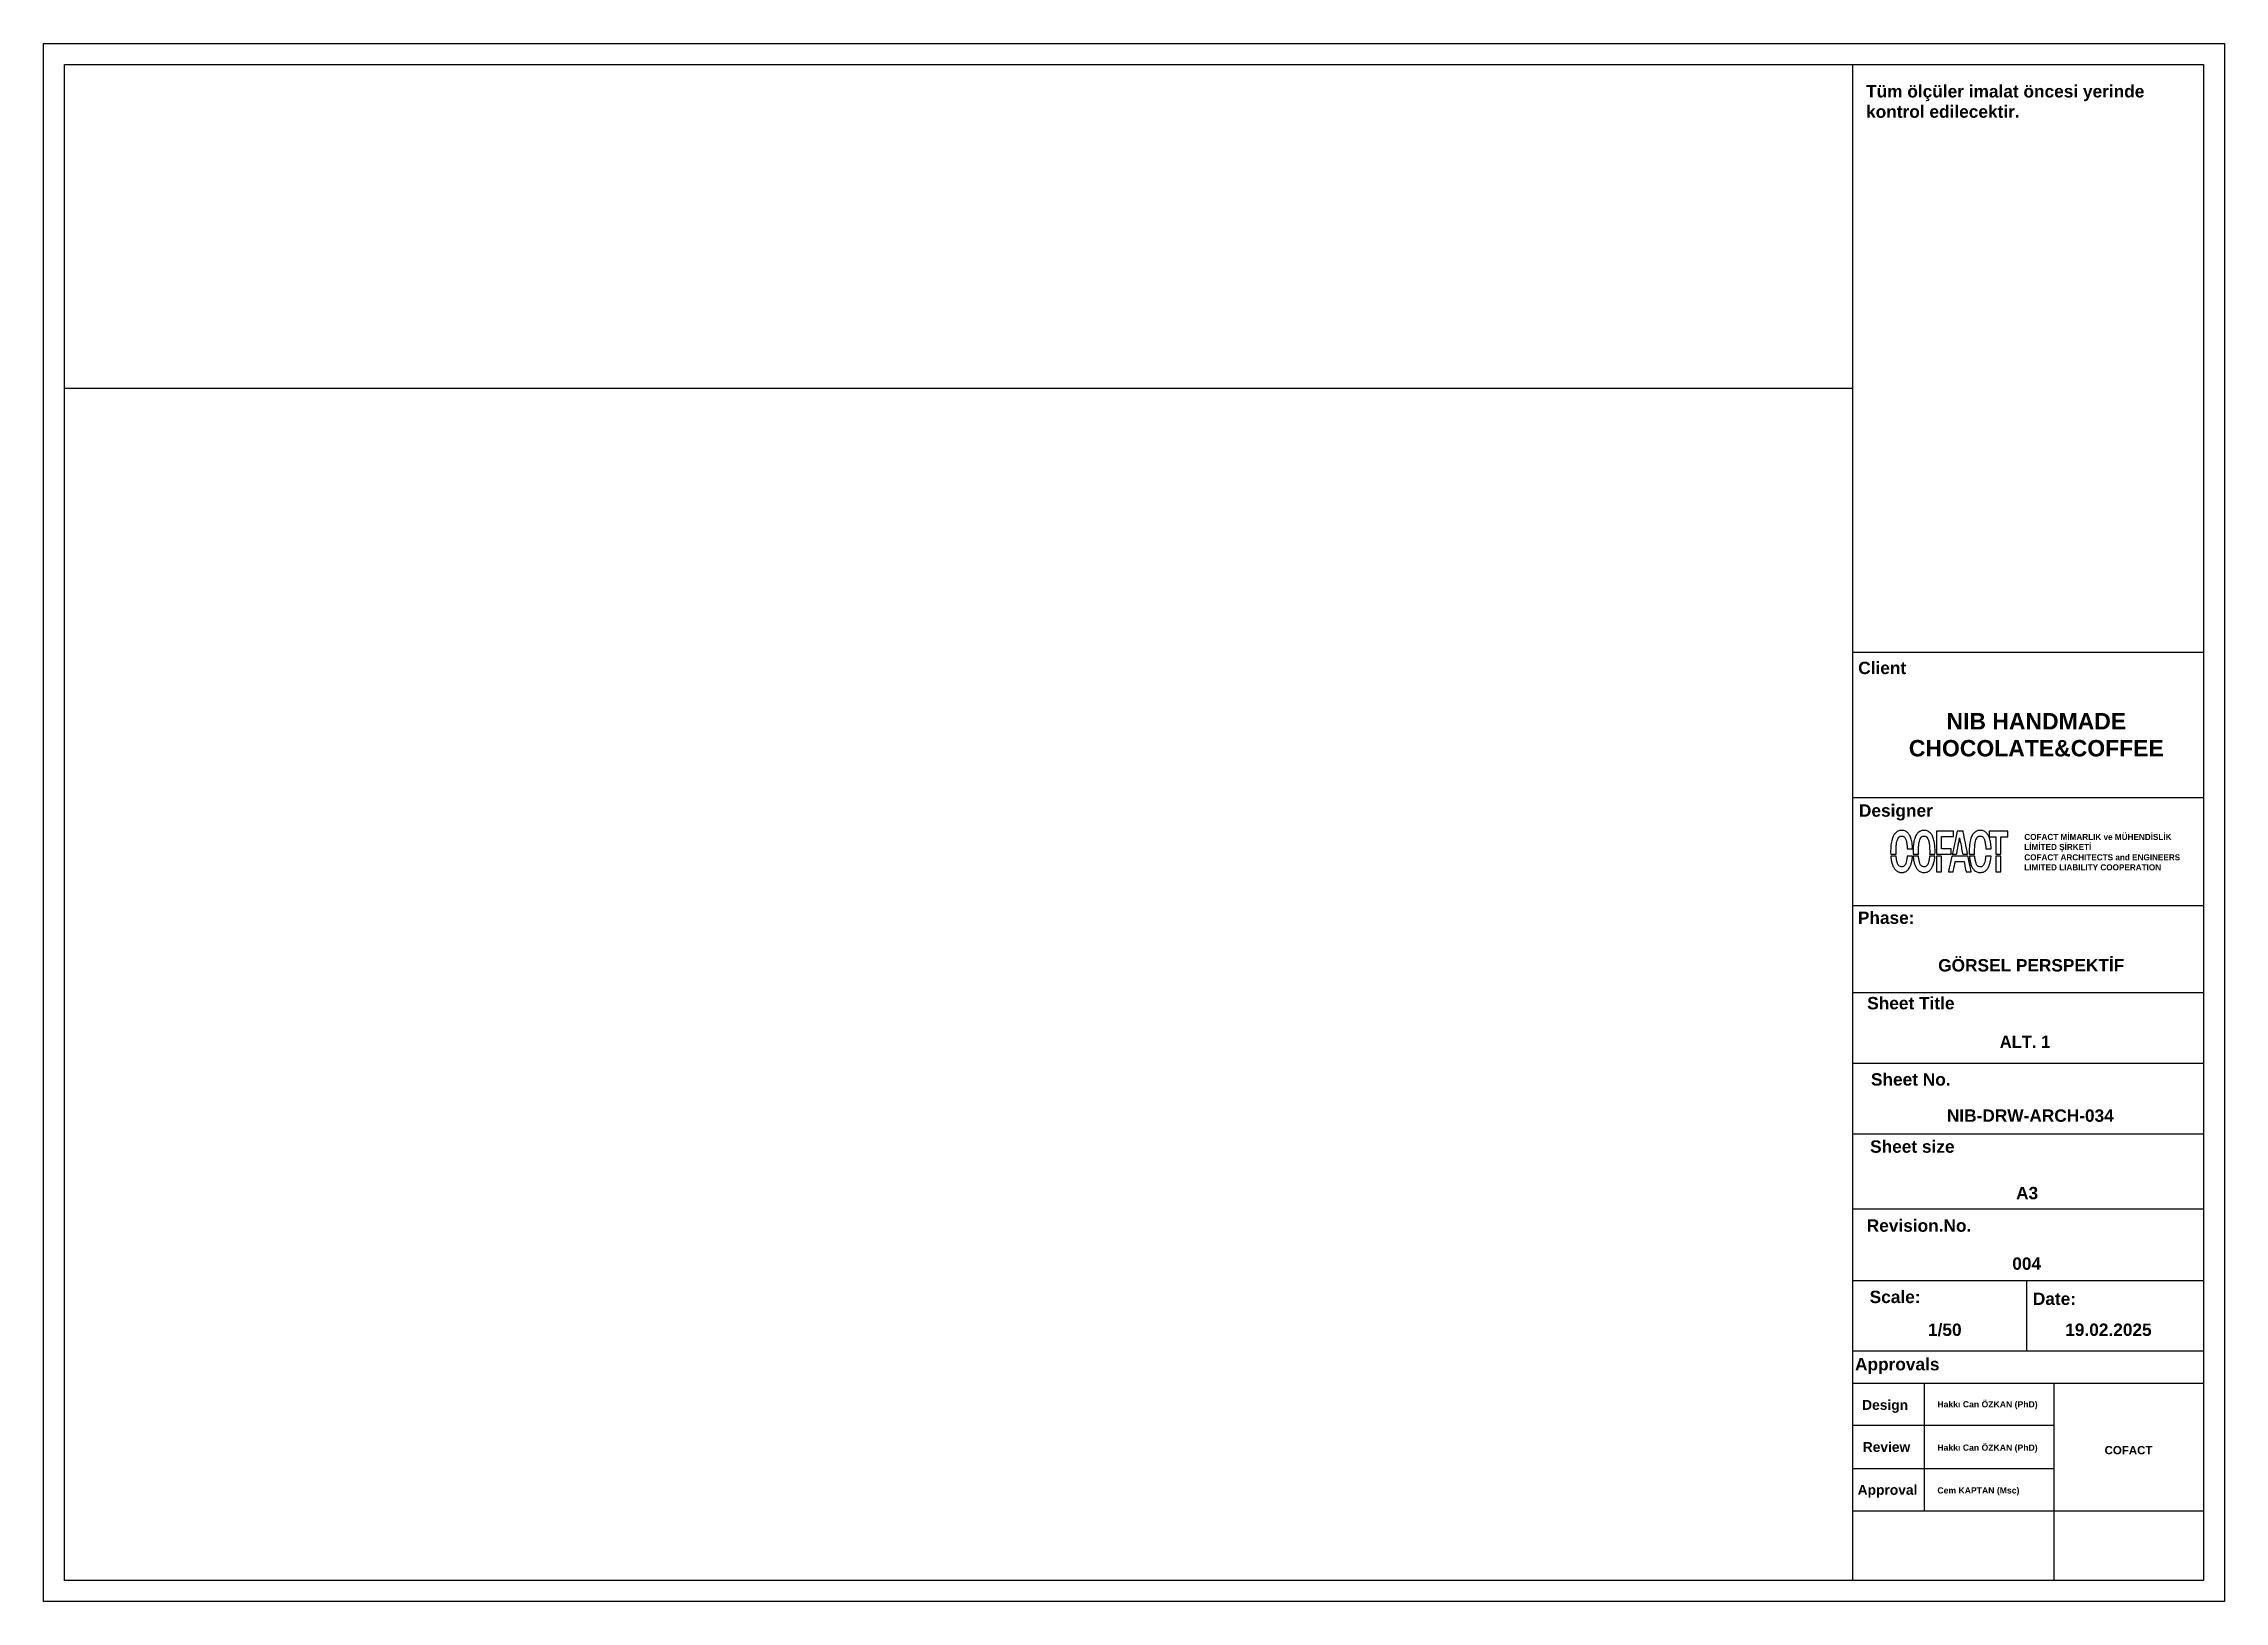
# Model space of a CAD drawing. Header units: millimetres. Extents: x 933584 to 974011, y 4545988 to 4553664.
# Drawn here: x 946711 to 948811, y 4546464 to 4547964 of the extents above; entities that cross this region are included whole.
import ezdxf

# ---------------------------------------------------------------- set-up
doc = ezdxf.new("R2010")
doc.units = ezdxf.units.MM
doc.layers.get('0').update_dxf_attribs({"color": 255})
doc.styles.add('Century Gothic_B_3', font='GOTHICB.TTF', dxfattribs={"height": 4})
picture_1 = doc.add_image_def('image1.png', size_in_pixel=(2560, 1707))

msp = doc.modelspace()

# ---------------------------------------------------------------- texts
at = {"color": 0, "attachment_point": 1, "line_spacing_factor": 0.984502, "style": 'Century Gothic_B_3'}
for s, insert, char_height, width in [('\\pxql;{\\fArial|b1|i0|c0|p34;Tüm ölçüler imalat öncesi yerinde kontrol edilecektir.}', (948466.46, 4547923.88), 11.9034, 324.3298), ('\\pxqr;{\\fArial|b1|i0|c0|p34;Client}', (947916.91, 4547368.66), 11.9034, 588.1338), ('\\pxqc;{\\fArial|b1|i0|c0|p34;NIB HANDMADE CHOCOLATE&COFFEE}', (948466.92, 4547319.26), 15.8192, 326.8702), ('\\pxqr;{\\fArial|b1|i0|c0|p34;Designer}', (947942.59, 4547231.33), 11.9034, 588.1338), ('{\\fFranklin Gothic Medium|b1|i0|c162|p34;COFACT MİMARLIK ve MÜHENDİSLİK}\\P{\\fFranklin Gothic Medium|b1|i0|c162|p34;LİMİTED ŞİRKETİ}', (948618.78, 4547202.86), 5.8729, 228.8091), ('\\pxql;{\\fFranklin Gothic Book|b1|i0|c162|p34;COFACT ARCHITECTS and ENGINEERS\\PLIMITED LIABILITY COOPERATION}', (948618.78, 4547183.27), 5.8729, 228.8091), ('\\pxqr;{\\fArial|b1|i0|c0|p34;Phase:}', (947924.92, 4547128.14), 11.9034, 588.1338), ('\\pxqr;{\\fArial|b1|i0|c0|p34;GÖRSEL PERSPEKTİF}', (948126.95, 4547082.3), 11.9034, 588.1338), ('\\pxqr;{\\fArial|b1|i0|c0|p34;Sheet Title}', (947963.47, 4547045.84), 11.9034, 588.1338), ('\\pxi-2,l3,qr,t3;ALT. 1', (948055.66, 4547008.69), 11.9034, 588.1338), ('\\pxqr;{\\fArial|b1|i0|c0|p34;Sheet No.}', (947959.68, 4546972.41), 11.9034, 588.1338), ('\\pxqr;{\\fArial|b1|i0|c0|p34;NIB-DRW-ARCH-034}', (948116.83, 4546937.56), 11.9034, 588.1338), ('\\pxqr;{\\fArial|b1|i0|c0|p34;Sheet size}', (947963.52, 4546907.76), 11.9034, 588.1338), ('\\pxqr;{\\fArial|b1|i0|c0|p34;A3}', (948044.02, 4546862.96), 11.9034, 588.1338), ('\\pxqr;{\\fArial|b1|i0|c0|p34;Revision.No.}', (947979.63, 4546831.68), 11.9034, 588.1338), ('\\pxqr;{\\fArial|b1|i0|c0|p34;00\\fArial|b1|i0|c162|p34;4}', (948046.83, 4546795.04), 11.9034, 588.1338), ('\\pxqr;{\\fArial|b1|i0|c0|p34;Scale:}', (947930.75, 4546762.99), 11.9034, 588.1338), ('\\pxqr;{\\fArial|b1|i0|c0|p34;Date:}', (948080.47, 4546761.2), 11.9034, 588.1338), ('\\pxqr;{\\fArial|b1|i0|c0|p34;1/50}', (947970.29, 4546731.37), 11.9034, 588.1338), ('\\pxqr;{\\fArial|b1|i0|c162|p34;19\\fArial|b1|i0|c0|p34;.02.202\\fArial|b1|i0|c162|p34;5}', (948153.31, 4546731.37), 11.9034, 588.1338), ('\\pxqr;{\\fArial|b1|i0|c0|p34;Approvals}', (947948.97, 4546698.22), 11.9034, 588.1338), ('\\pxqr;{\\fArial|b1|i0|c0|p34;Design}', (947918.77, 4546657.79), 9.5085, 588.1338), ('{\\fArial|b1|i0|c0|p34;\\W9.71336;   }{\\fArial|b1|i0|c0|p34;Hakkı Can ÖZKAN (PhD)}', (948467.8, 4546656.61), 5.9517, 163.4351), ('\\pxqr;{\\fArial|b1|i0|c0|p34;Review}', (947920.84, 4546617.27), 9.5085, 588.1338), ('{\\fArial|b1|i0|c0|p34;\\W9.71336;   }{\\fArial|b1|i0|c0|p34;Hakkı Can ÖZKAN (PhD)}', (948467.8, 4546614.9), 5.9517, 163.4351), ('\\pxqc;{\\fArial|b1|i0|c0|p34;COFACT}', (948555.71, 4546613.42), 7.9096, 326.8702), ('\\pxqr;{\\fArial|b1|i0|c0|p34;Approval}', (947927.75, 4546575.99), 9.5085, 588.1338), ('{\\W9.71336;\\fArial|b1|i0|c0|p34;   \\W1;Cem KAPTAN (Msc)}', (948467.8, 4546573.69), 5.9517, 163.4351)]:
    msp.add_mtext(s, dxfattribs=dict(at, insert=insert, char_height=char_height, width=width))

# ---------------------------------------------------------------- linework, layer by layer
at = {"color": 0}
for p, q in [((948791.47, 4547377.52), (948453.42, 4547377.52)), ((948791.47, 4547377.52), (948453.42, 4547377.52)), ((948791.47, 4547237.54), (948453.42, 4547237.54)), ((948791.47, 4547237.54), (948453.42, 4547237.54)), ((948791.47, 4547237.54), (948453.42, 4547237.54)), ((948791.47, 4547237.54), (948453.42, 4547237.54)), ((948791.47, 4547133.48), (948453.42, 4547133.48)), ((948453.42, 4547050.2), (948791.47, 4547050.2)), ((948791.47, 4546981.8), (948453.42, 4546981.8)), ((948791.47, 4546913.84), (948453.42, 4546913.84)), ((948791.47, 4546841.62), (948453.42, 4546841.62)), ((948791.47, 4546772.61), (948453.42, 4546772.61)), ((948620.89, 4546772.61), (948620.89, 4546704.89)), ((948791.47, 4546704.89), (948453.42, 4546704.89)), ((948791.47, 4546673.56), (948453.42, 4546673.56)), ((948522.27, 4546673.56), (948522.27, 4546550.8)), ((948647.26, 4546673.56), (948647.26, 4546599.96)), ((948453.42, 4546633.42), (948647.26, 4546633.42)), ((948453.42, 4546591.71), (948647.26, 4546591.71)), ((948647.26, 4546599.96), (948647.26, 4546483.84)), ((948791.47, 4546550.8), (948453.42, 4546550.8))]:
    msp.add_line(p, q, dxfattribs=at)
for points in [[(946711.47, 4547963.85), (948811.47, 4547963.85), (948811.47, 4546463.85), (946711.47, 4546463.85)], [(946731.47, 4547943.85), (948791.47, 4547943.85), (948791.47, 4546483.85), (946731.47, 4546483.85)], [(948534.1, 4547194.48), (948534.1, 4547183.34), (948541.16, 4547183.34), (948548.22, 4547183.34), (948548.22, 4547185.98), (948548.22, 4547188.61), (948543.64, 4547188.61), (948539.07, 4547188.61), (948539.07, 4547194.43), (948539.07, 4547200.24), (948544.79, 4547200.24), (948550.5, 4547200.24), (948550.5, 4547202.93), (948550.5, 4547205.61), (948542.3, 4547205.61), (948534.1, 4547205.61)], [(948584.91, 4547202.78), (948584.91, 4547199.95), (948588.14, 4547199.95), (948591.37, 4547199.95), (948591.37, 4547191.64), (948591.37, 4547183.34), (948593.86, 4547183.34), (948596.34, 4547183.34), (948596.34, 4547191.64), (948596.34, 4547199.95), (948599.62, 4547199.95), (948602.9, 4547199.95), (948602.9, 4547202.78), (948602.9, 4547205.61), (948593.91, 4547205.61), (948584.91, 4547205.61)], [(948534.1, 4547173.84), (948534.1, 4547166.34), (948536.56, 4547166.36), (948539.02, 4547166.39), (948539.04, 4547173.87), (948539.07, 4547181.35), (948536.58, 4547181.35), (948534.1, 4547181.35)], [(948591.39, 4547173.87), (948591.42, 4547166.39), (948593.88, 4547166.36), (948596.34, 4547166.33), (948596.34, 4547173.84), (948596.34, 4547181.35), (948593.86, 4547181.35), (948591.37, 4547181.35)]]:
    msp.add_lwpolyline(points, close=True, dxfattribs=at)
msp.add_lwpolyline([(948453.42, 4547943.86), (948453.42, 4546483.85)], dxfattribs=at)
for points in [[(948498.75, 4547206.1, 0.11064), (948495.65, 4547204.6, 0.089568), (948493.2, 4547201.82, 0.069833), (948491.45, 4547197.7, 0.037138), (948490.4, 4547192.26, 0.013582), (948490.25, 4547190.61, 0.005436), (948490.14, 4547188.34, 0.005261), (948490.08, 4547186.12, 0.017635), (948490.1, 4547184.66), (948490.17, 4547183.34), (948492.72, 4547183.34), (948495.27, 4547183.34), (948495.28, 4547186.35, -0.01557), (948495.44, 4547190.77, -0.027157), (948495.88, 4547194.4, -0.033018), (948496.57, 4547197.25, -0.079442), (948497.55, 4547199.19, -0.009072), (948497.84, 4547199.58, -0.030827), (948498.05, 4547199.82, -0.031813), (948498.29, 4547200.03, -0.010138), (948498.67, 4547200.31, -0.089655), (948499.42, 4547200.67, -0.05192), (948500.42, 4547200.83, -0.051218), (948501.44, 4547200.78, -0.076363), (948502.3, 4547200.51, -0.070873), (948503.1, 4547199.97, -0.052254), (948503.81, 4547199.17, -0.046256), (948504.42, 4547198.14, -0.033841), (948504.9, 4547196.91, -0.02482), (948505.26, 4547195.51, -0.012371), (948505.59, 4547193.71, -0.011745), (948505.85, 4547191.72, -0.011909), (948506.02, 4547189.73), (948506.09, 4547188.61), (948508.66, 4547188.61), (948511.23, 4547188.61), (948511.23, 4547189.03, 0.020953), (948511.19, 4547189.94, 0.004455), (948511.04, 4547191.52, 0.00493), (948510.86, 4547193.14, 0.011284), (948510.68, 4547194.37, 0.038093), (948509.55, 4547198.88, 0.067383), (948507.87, 4547202.32, 0.083303), (948505.64, 4547204.69, 0.099908), (948502.89, 4547206.02, 0.02201), (948502.45, 4547206.11, 0.020762), (948501.99, 4547206.17, 0.015695), (948501.43, 4547206.2, 0.005906), (948500.65, 4547206.2, 0.00548), (948500.04, 4547206.19, 0.006399), (948499.47, 4547206.17, 0.005718), (948498.99, 4547206.13, 0.038226)], [(948520.33, 4547206.1, 0.105194), (948517.36, 4547204.7, 0.087054), (948514.98, 4547202.14, 0.069549), (948513.23, 4547198.38, 0.038701), (948512.13, 4547193.43, 0.014261), (948511.89, 4547191.35, 0.008448), (948511.72, 4547188.85, 0.008433), (948511.64, 4547186.42, 0.018733), (948511.68, 4547184.57), (948511.75, 4547183.34), (948514.3, 4547183.34), (948516.85, 4547183.34), (948516.86, 4547186.35, -0.01557), (948517.01, 4547190.77, -0.027157), (948517.45, 4547194.4, -0.033018), (948518.15, 4547197.25, -0.079442), (948519.12, 4547199.19, -0.009072), (948519.42, 4547199.58, -0.030827), (948519.63, 4547199.82, -0.031813), (948519.87, 4547200.03, -0.010138), (948520.25, 4547200.31, -0.089655), (948521, 4547200.67, -0.05192), (948521.99, 4547200.83, -0.051218), (948523.02, 4547200.78, -0.076363), (948523.88, 4547200.51, -0.136443), (948525.39, 4547199.17, -0.067108), (948526.49, 4547196.83, -0.045937), (948527.23, 4547193.38, -0.018323), (948527.64, 4547188.56, -0.004967), (948527.68, 4547187.58, -0.003937), (948527.7, 4547186.52, -0.00398), (948527.71, 4547185.53, -0.009912), (948527.69, 4547184.81), (948527.63, 4547183.34), (948530.2, 4547183.34), (948532.78, 4547183.34), (948532.84, 4547184.61, 0.018366), (948532.87, 4547186.77, 0.009634), (948532.76, 4547189.46, 0.009631), (948532.55, 4547192.16, 0.017297), (948532.25, 4547194.36, 0.038062), (948531.13, 4547198.88, 0.067387), (948529.45, 4547202.32, 0.08333), (948527.22, 4547204.69, 0.099909), (948524.46, 4547206.02, 0.02201), (948524.02, 4547206.11, 0.020762), (948523.57, 4547206.17, 0.015695), (948523.01, 4547206.2, 0.005906), (948522.22, 4547206.2, 0.00548), (948521.62, 4547206.19, 0.006399), (948521.05, 4547206.17, 0.005718), (948520.57, 4547206.13, 0.038226)], [(948556.52, 4547199.03, 0.0000105), (948557.88, 4547191.73, 0.000084), (948559.08, 4547185.3, 0.003215), (948559.36, 4547183.86), (948559.47, 4547183.34), (948561.85, 4547183.34, 0.001355), (948562.76, 4547183.34, 0.00226), (948563.53, 4547183.35, 0.000206), (948564.21, 4547183.36, 0.409743), (948564.23, 4547183.38, 0.049641), (948564.22, 4547183.44, 0.000001), (948562.04, 4547194.29, 0.000006), (948559.89, 4547204.97, 0.007694), (948559.8, 4547205.39), (948559.75, 4547205.61), (948556.99, 4547205.61), (948554.23, 4547205.61), (948553.51, 4547202.31, -0.000077), (948552.13, 4547195.94, -0.000085), (948550.8, 4547189.78, -0.000009), (948549.51, 4547183.86, -0.006923), (948549.44, 4547183.57), (948549.39, 4547183.34), (948553.6, 4547183.34, 0.0001427), (948553.89, 4547184.92, 0.00034), (948554.15, 4547186.29, 0.000221), (948554.44, 4547187.87, -0.000266), (948555.27, 4547192.37, -0.000578), (948555.92, 4547195.83, -0.0000869)], [(948574.42, 4547206.1, 0.105194), (948571.45, 4547204.7, 0.087054), (948569.07, 4547202.14, 0.069549), (948567.32, 4547198.38, 0.038701), (948566.22, 4547193.43, 0.014261), (948565.99, 4547191.35, 0.008448), (948565.82, 4547188.85, 0.008433), (948565.73, 4547186.42, 0.018733), (948565.77, 4547184.57), (948565.84, 4547183.34), (948568.39, 4547183.34), (948570.94, 4547183.34), (948570.95, 4547186.35, -0.01557), (948571.1, 4547190.76, -0.027157), (948571.54, 4547194.4, -0.033018), (948572.24, 4547197.25, -0.079442), (948573.21, 4547199.19, -0.009072), (948573.51, 4547199.58, -0.030827), (948573.72, 4547199.82, -0.031813), (948573.96, 4547200.03, -0.010138), (948574.34, 4547200.31, -0.089655), (948575.09, 4547200.67, -0.05192), (948576.09, 4547200.83, -0.051218), (948577.11, 4547200.78, -0.076363), (948577.97, 4547200.51, -0.070873), (948578.77, 4547199.97, -0.052254), (948579.48, 4547199.17, -0.046256), (948580.08, 4547198.14, -0.033841), (948580.56, 4547196.91, -0.02482), (948580.93, 4547195.51, -0.012371), (948581.26, 4547193.71, -0.011745), (948581.52, 4547191.72, -0.011909), (948581.69, 4547189.73), (948581.75, 4547188.61), (948584.32, 4547188.61), (948586.9, 4547188.61), (948586.9, 4547189.03, 0.020953), (948586.86, 4547189.94, 0.004455), (948586.71, 4547191.52, 0.00493), (948586.52, 4547193.14, 0.011284), (948586.34, 4547194.37, 0.038093), (948585.22, 4547198.88, 0.067383), (948583.54, 4547202.32, 0.083303), (948581.31, 4547204.69, 0.099908), (948578.55, 4547206.02, 0.02201), (948578.11, 4547206.11, 0.020762), (948577.66, 4547206.17, 0.015695), (948577.1, 4547206.2, 0.005906), (948576.32, 4547206.2, 0.00548), (948575.71, 4547206.19, 0.006399), (948575.14, 4547206.17, 0.005718), (948574.66, 4547206.13, 0.038226)], [(948490.3, 4547180.63, 0.025038), (948490.86, 4547176.68, 0.036131), (948491.79, 4547173.27, 0.041565), (948493.04, 4547170.46, 0.063352), (948494.62, 4547168.3, 0.028049), (948495.43, 4547167.53, 0.034689), (948496.27, 4547166.91, 0.034905), (948497.18, 4547166.42, 0.029004), (948498.2, 4547166.03, 0.021923), (948498.68, 4547165.9, 0.031789), (948499.12, 4547165.83, 0.019677), (948499.69, 4547165.8, 0.003659), (948500.74, 4547165.79, 0.003627), (948501.78, 4547165.8, 0.019229), (948502.35, 4547165.83, 0.031747), (948502.77, 4547165.9, 0.024514), (948503.22, 4547166.02, 0.035022), (948504.4, 4547166.5, 0.037328), (948505.46, 4547167.12, 0.037367), (948506.42, 4547167.9, 0.035245), (948507.28, 4547168.83, 0.053473), (948508.66, 4547171, 0.03772), (948509.75, 4547173.68, 0.032588), (948510.56, 4547176.9, 0.021334), (948511.08, 4547180.68), (948511.14, 4547181.35), (948508.56, 4547181.35), (948505.97, 4547181.35), (948505.91, 4547180.68, -0.0074), (948505.81, 4547179.71, -0.005344), (948505.66, 4547178.63, -0.005411), (948505.5, 4547177.6, -0.010609), (948505.34, 4547176.78, -0.034422), (948504.64, 4547174.32, -0.07643), (948503.72, 4547172.62, -0.102726), (948502.52, 4547171.59, -0.109019), (948501.04, 4547171.14, -0.095932), (948499.43, 4547171.33, -0.113527), (948498.11, 4547172.11, -0.092498), (948497.08, 4547173.53, -0.04608), (948496.31, 4547175.63, -0.017297), (948496.02, 4547176.92, -0.007909), (948495.72, 4547178.63, -0.007223), (948495.48, 4547180.29, -0.03219), (948495.42, 4547181.26, 0.402781), (948495.38, 4547181.3, 0.001238), (948494.67, 4547181.33, 0.005463), (948493.83, 4547181.35, 0.003096), (948492.82, 4547181.35), (948490.23, 4547181.35)], [(948511.87, 4547180.63, 0.025038), (948512.44, 4547176.68, 0.036131), (948513.36, 4547173.27, 0.041565), (948514.62, 4547170.46, 0.063352), (948516.19, 4547168.3, 0.047265), (948517.59, 4547167.07, 0.06438), (948519.06, 4547166.27, 0.06177), (948520.73, 4547165.86, 0.039412), (948522.73, 4547165.77, 0.027569), (948524.15, 4547165.9, 0.048064), (948525.3, 4547166.18, 0.049711), (948526.35, 4547166.67, 0.031882), (948527.45, 4547167.43, 0.081131), (948529.37, 4547169.51, 0.052129), (948530.88, 4547172.42, 0.043307), (948531.98, 4547176.15, 0.026621), (948532.66, 4547180.68), (948532.72, 4547181.35), (948530.14, 4547181.35), (948527.55, 4547181.35), (948527.49, 4547180.68, -0.0074), (948527.38, 4547179.71, -0.005344), (948527.24, 4547178.63, -0.005411), (948527.07, 4547177.6, -0.010609), (948526.92, 4547176.78, -0.034422), (948526.22, 4547174.32, -0.07643), (948525.29, 4547172.62, -0.102726), (948524.1, 4547171.59, -0.109019), (948522.62, 4547171.14, -0.095932), (948521.01, 4547171.33, -0.113527), (948519.69, 4547172.1, -0.092498), (948518.66, 4547173.53, -0.04608), (948517.89, 4547175.63, -0.017297), (948517.6, 4547176.92, -0.007909), (948517.3, 4547178.63, -0.007223), (948517.06, 4547180.29, -0.03219), (948517, 4547181.26, 0.402781), (948516.96, 4547181.3, 0.001238), (948516.24, 4547181.33, 0.005463), (948515.41, 4547181.35, 0.003096), (948514.4, 4547181.35), (948511.8, 4547181.35)], [(948567.66, 4547166.34, 0.0000231), (948566.17, 4547173.77, 0.000048), (948564.77, 4547180.73, 0.022716), (948564.66, 4547181.18, 0.319618), (948564.52, 4547181.29, 0.005635), (948563.47, 4547181.33, 0.005119), (948561.64, 4547181.35, 0.000404), (948556.79, 4547181.35), (948548.96, 4547181.35), (948547.38, 4547174.02, -0.000063), (948546.77, 4547171.2, -0.000102), (948546.25, 4547168.79, -0.000015), (948545.78, 4547166.65, -0.0154076), (948545.7, 4547166.33), (948550.44, 4547166.39), (948551.31, 4547171.11, -0.000258), (948551.65, 4547172.94, -0.000401), (948551.95, 4547174.51, -0.000111), (948552.21, 4547175.88, -0.013635), (948552.24, 4547176.06), (948552.3, 4547176.28), (948556.55, 4547176.28), (948560.79, 4547176.28), (948561.43, 4547172.88, 0.000154), (948561.69, 4547171.46, 0.000145), (948561.96, 4547170.01, 0.000144), (948562.2, 4547168.73, 0.000507), (948562.36, 4547167.9), (948562.66, 4547166.34)], [(948565.96, 4547180.63, 0.025038), (948566.53, 4547176.68, 0.036131), (948567.45, 4547173.27, 0.041565), (948568.71, 4547170.46, 0.063352), (948570.28, 4547168.3, 0.047265), (948571.68, 4547167.07, 0.06438), (948573.15, 4547166.27, 0.06177), (948574.82, 4547165.86, 0.039412), (948576.83, 4547165.77, 0.027569), (948578.25, 4547165.9, 0.048064), (948579.39, 4547166.18, 0.049711), (948580.44, 4547166.67, 0.031882), (948581.54, 4547167.43, 0.081131), (948583.46, 4547169.51, 0.052129), (948584.97, 4547172.42, 0.043307), (948586.07, 4547176.15, 0.026621), (948586.75, 4547180.68), (948586.81, 4547181.35), (948584.23, 4547181.35), (948581.64, 4547181.35), (948581.58, 4547180.68, -0.0074), (948581.47, 4547179.71, -0.005344), (948581.33, 4547178.63, -0.005411), (948581.17, 4547177.6, -0.010609), (948581.01, 4547176.78, -0.034422), (948580.31, 4547174.32, -0.07643), (948579.38, 4547172.62, -0.102726), (948578.19, 4547171.59, -0.109019), (948576.71, 4547171.14, -0.095932), (948575.1, 4547171.33, -0.113527), (948573.78, 4547172.1, -0.092498), (948572.75, 4547173.53, -0.04608), (948571.98, 4547175.63, -0.017297), (948571.69, 4547176.92, -0.007909), (948571.39, 4547178.63, -0.007223), (948571.15, 4547180.29, -0.03219), (948571.09, 4547181.26, 0.402781), (948571.05, 4547181.3, 0.001238), (948570.34, 4547181.33, 0.005463), (948569.5, 4547181.35, 0.003096), (948568.49, 4547181.35), (948565.9, 4547181.35)]]:
    msp.add_lwpolyline(points, format="xyb", close=True, dxfattribs=at)

msp.set_redraw_order([(e.dxf.handle, doc.entitydb.next_handle()) for e in msp.query("TEXT MTEXT ATTDEF DIMENSION ARC_DIMENSION")])  # texts and dimensions are drawn at this point

# ---------------------------------------------------------------- pictures from other files: only their frames are drawn
image = msp.add_image(picture_1, insert=(946731.47, 4546483.85), size_in_units=(1721.95, 1148.19), rotation=0)
image.dxf.flags = 7

doc.saveas('drawing.dxf')
